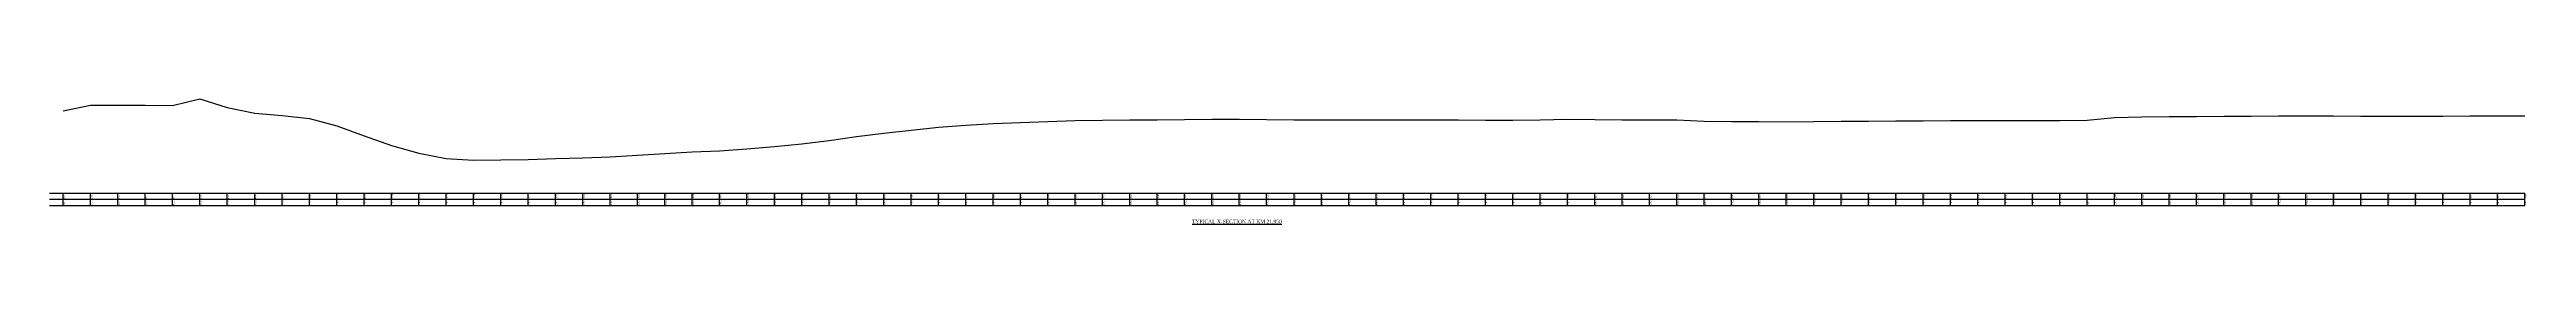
# Model space of a CAD drawing. Header units: metres. Extents: x -148477 to 168932, y -55673 to -2736.
# Drawn here: x -44133 to -43228, y -21419 to -21373 of the extents above; entities that cross this region are included whole.
import ezdxf

# ---------------------------------------------------------------- set-up
doc = ezdxf.new("R2010")
doc.units = ezdxf.units.M
doc.styles.add('liza', font='times.ttf', dxfattribs={"height": 2})
doc.styles.get("Standard").update_dxf_attribs({"font": 'times.ttf'})

msp = doc.modelspace()

# ---------------------------------------------------------------- linework, layer by layer
at = {"color": 6, "linetype": 'Continuous', "lineweight": -3, "ltscale": 0.5}
for p, q in [((-44133.3882, -21407.4065), (-43228.3882, -21407.4065)), ((-44128.3882, -21411.9065), (-44128.3882, -21407.4065)), ((-44118.3882, -21411.9065), (-44118.3882, -21407.4065)), ((-44108.3882, -21411.9065), (-44108.3882, -21407.4065)), ((-44098.3882, -21411.9065), (-44098.3882, -21407.4065)), ((-44088.3882, -21411.9065), (-44088.3882, -21407.4065)), ((-44078.3882, -21411.9065), (-44078.3882, -21407.4065)), ((-44068.3882, -21411.9065), (-44068.3882, -21407.4065)), ((-44058.3882, -21411.9065), (-44058.3882, -21407.4065)), ((-44048.3882, -21411.9065), (-44048.3882, -21407.4065)), ((-44038.3882, -21411.9065), (-44038.3882, -21407.4065)), ((-44028.3882, -21411.9065), (-44028.3882, -21407.4065)), ((-44018.3882, -21411.9065), (-44018.3882, -21407.4065)), ((-44008.3882, -21411.9065), (-44008.3882, -21407.4065)), ((-43998.3882, -21411.9065), (-43998.3882, -21407.4065)), ((-43988.3882, -21411.9065), (-43988.3882, -21407.4065)), ((-43978.3882, -21411.9065), (-43978.3882, -21407.4065)), ((-43968.3882, -21411.9065), (-43968.3882, -21407.4065)), ((-43958.3882, -21411.9065), (-43958.3882, -21407.4065)), ((-43948.3882, -21411.9065), (-43948.3882, -21407.4065)), ((-43938.3882, -21411.9065), (-43938.3882, -21407.4065)), ((-43928.3882, -21411.9065), (-43928.3882, -21407.4065)), ((-43918.3882, -21411.9065), (-43918.3882, -21407.4065)), ((-43908.3882, -21411.9065), (-43908.3882, -21407.4065)), ((-43898.3882, -21411.9065), (-43898.3882, -21407.4065)), ((-43888.3882, -21411.9065), (-43888.3882, -21407.4065)), ((-43878.3882, -21411.9065), (-43878.3882, -21407.4065)), ((-43868.3882, -21411.9065), (-43868.3882, -21407.4065)), ((-43858.3882, -21411.9065), (-43858.3882, -21407.4065)), ((-43848.3882, -21411.9065), (-43848.3882, -21407.4065)), ((-43838.3882, -21411.9065), (-43838.3882, -21407.4065)), ((-43828.3882, -21411.9065), (-43828.3882, -21407.4065)), ((-43818.3882, -21411.9065), (-43818.3882, -21407.4065)), ((-43808.3882, -21411.9065), (-43808.3882, -21407.4065)), ((-43798.3882, -21411.9065), (-43798.3882, -21407.4065)), ((-43788.3882, -21411.9065), (-43788.3882, -21407.4065)), ((-43778.3882, -21411.9065), (-43778.3882, -21407.4065)), ((-43768.3882, -21411.9065), (-43768.3882, -21407.4065)), ((-43758.3882, -21411.9065), (-43758.3882, -21407.4065)), ((-43748.3882, -21411.9065), (-43748.3882, -21407.4065)), ((-43738.3882, -21411.9065), (-43738.3882, -21407.4065)), ((-43728.3882, -21411.9065), (-43728.3882, -21407.4065)), ((-43718.3882, -21411.9065), (-43718.3882, -21407.4065)), ((-43708.3882, -21411.9065), (-43708.3882, -21407.4065)), ((-43698.3882, -21411.9065), (-43698.3882, -21407.4065)), ((-43688.3882, -21411.9065), (-43688.3882, -21407.4065)), ((-43678.3882, -21411.9065), (-43678.3882, -21407.4065)), ((-43668.3882, -21411.9065), (-43668.3882, -21407.4065)), ((-43658.3882, -21411.9065), (-43658.3882, -21407.4065)), ((-43648.3882, -21411.9065), (-43648.3882, -21407.4065)), ((-43638.3882, -21411.9065), (-43638.3882, -21407.4065)), ((-43628.3882, -21411.9065), (-43628.3882, -21407.4065)), ((-43618.3882, -21411.9065), (-43618.3882, -21407.4065)), ((-43608.3882, -21411.9065), (-43608.3882, -21407.4065)), ((-43598.3882, -21411.9065), (-43598.3882, -21407.4065)), ((-43588.3882, -21411.9065), (-43588.3882, -21407.4065)), ((-43578.3882, -21411.9065), (-43578.3882, -21407.4065)), ((-43568.3882, -21411.9065), (-43568.3882, -21407.4065)), ((-43558.3882, -21411.9065), (-43558.3882, -21407.4065)), ((-43548.3882, -21411.9065), (-43548.3882, -21407.4065)), ((-43538.3882, -21411.9065), (-43538.3882, -21407.4065)), ((-43528.3882, -21411.9065), (-43528.3882, -21407.4065)), ((-43518.3882, -21411.9065), (-43518.3882, -21407.4065)), ((-43508.3882, -21411.9065), (-43508.3882, -21407.4065)), ((-43498.3882, -21411.9065), (-43498.3882, -21407.4065)), ((-43488.3882, -21411.9065), (-43488.3882, -21407.4065)), ((-43478.3882, -21411.9065), (-43478.3882, -21407.4065)), ((-43468.3882, -21411.9065), (-43468.3882, -21407.4065)), ((-43458.3882, -21411.9065), (-43458.3882, -21407.4065)), ((-43448.3882, -21411.9065), (-43448.3882, -21407.4065)), ((-43438.3882, -21411.9065), (-43438.3882, -21407.4065)), ((-43428.3882, -21411.9065), (-43428.3882, -21407.4065)), ((-43418.3882, -21411.9065), (-43418.3882, -21407.4065)), ((-43408.3882, -21411.9065), (-43408.3882, -21407.4065)), ((-43398.3882, -21411.9065), (-43398.3882, -21407.4065)), ((-43388.3882, -21411.9065), (-43388.3882, -21407.4065)), ((-43378.3882, -21411.9065), (-43378.3882, -21407.4065)), ((-43368.3882, -21411.9065), (-43368.3882, -21407.4065)), ((-43358.3882, -21411.9065), (-43358.3882, -21407.4065)), ((-43348.3882, -21411.9065), (-43348.3882, -21407.4065)), ((-43338.3882, -21411.9065), (-43338.3882, -21407.4065)), ((-43328.3882, -21411.9065), (-43328.3882, -21407.4065)), ((-43318.3882, -21411.9065), (-43318.3882, -21407.4065)), ((-43308.3882, -21411.9065), (-43308.3882, -21407.4065)), ((-43298.3882, -21411.9065), (-43298.3882, -21407.4065)), ((-43288.3882, -21411.9065), (-43288.3882, -21407.4065)), ((-43278.3882, -21411.9065), (-43278.3882, -21407.4065)), ((-43268.3882, -21411.9065), (-43268.3882, -21407.4065)), ((-43258.3882, -21411.9065), (-43258.3882, -21407.4065)), ((-43248.3882, -21411.9065), (-43248.3882, -21407.4065)), ((-43238.3882, -21411.9065), (-43238.3882, -21407.4065)), ((-43228.3882, -21411.9065), (-43228.3882, -21407.4065)), ((-44133.3882, -21409.6565), (-43228.3882, -21409.6565)), ((-44133.3882, -21411.9065), (-43228.3882, -21411.9065))]:
    msp.add_line(p, q, dxfattribs=at)
msp.add_lwpolyline([(-44128.3882, -21377.4065), (-44118.3882, -21375.2965), (-44108.3882, -21375.3865), (-44098.3882, -21375.3365), (-44088.3882, -21375.4365), (-44078.3882, -21373.0665), (-44068.3882, -21376.1865), (-44058.3882, -21378.3165), (-44048.3882, -21379.1165), (-44038.3882, -21380.2565), (-44028.3882, -21382.8365), (-44018.3882, -21386.5065), (-44008.3882, -21390.0965), (-43998.3882, -21392.8165), (-43988.3882, -21394.7265), (-43978.3882, -21395.3665), (-43968.3882, -21395.2765), (-43958.3882, -21395.1265), (-43948.3882, -21394.8365), (-43938.3882, -21394.5465), (-43928.3882, -21394.1365), (-43918.3882, -21393.5965), (-43908.3882, -21392.9065), (-43898.3882, -21392.3865), (-43888.3882, -21391.9365), (-43878.3882, -21391.2765), (-43868.3882, -21390.4065), (-43858.3882, -21389.3965), (-43848.3882, -21388.1865), (-43838.3882, -21386.8165), (-43828.3882, -21385.5665), (-43818.3882, -21384.4165), (-43808.3882, -21383.3765), (-43798.3882, -21382.6265), (-43788.3882, -21382.0565), (-43778.3882, -21381.6165), (-43768.3882, -21381.3565), (-43758.3882, -21380.9465), (-43748.3882, -21380.8565), (-43738.3882, -21380.7265), (-43728.3882, -21380.6665), (-43718.3882, -21380.5465), (-43708.3882, -21380.5065), (-43698.3882, -21380.4965), (-43688.3882, -21380.6265), (-43678.3882, -21380.6965), (-43668.3882, -21380.7265), (-43658.3882, -21380.7065), (-43648.3882, -21380.7265), (-43638.3882, -21380.7065), (-43628.3882, -21380.7065), (-43618.3882, -21380.7465), (-43608.3882, -21380.7665), (-43598.3882, -21380.7565), (-43588.3882, -21380.6465), (-43578.3882, -21380.5065), (-43568.3882, -21380.5765), (-43558.3882, -21380.7365), (-43548.3882, -21380.6765), (-43538.3882, -21380.6865), (-43528.3882, -21381.1765), (-43518.3882, -21381.2665), (-43508.3882, -21381.2765), (-43498.3882, -21381.4065), (-43488.3882, -21381.2965), (-43478.3882, -21381.2365), (-43468.3882, -21381.1565), (-43458.3882, -21381.1065), (-43448.3882, -21381.0065), (-43438.3882, -21380.9665), (-43428.3882, -21380.9165), (-43418.3882, -21380.9165), (-43408.3882, -21380.9265), (-43398.3882, -21380.8865), (-43388.3882, -21380.7765), (-43378.3882, -21379.8065), (-43368.3882, -21379.5665), (-43358.3882, -21379.4565), (-43348.3882, -21379.4365), (-43338.3882, -21379.3965), (-43328.3882, -21379.3065), (-43318.3882, -21379.2765), (-43308.3882, -21379.2765), (-43298.3882, -21379.2065), (-43288.3882, -21379.3465), (-43278.3882, -21379.3565), (-43268.3882, -21379.3265), (-43258.3882, -21379.3065), (-43248.3882, -21379.2765), (-43238.3882, -21379.2265), (-43228.3882, -21379.2065)], dxfattribs=at)

# ---------------------------------------------------------------- texts
at = {"color": 6, "linetype": 'Continuous', "lineweight": -3, "ltscale": 0.5, "char_height": 0.5, "width": 2.15, "attachment_point": 1, "rotation": 90, "style": 'liza'}
for s, insert in [('0.00', (-44128.2882, -21409.5565)), ('2.11', (-44118.2882, -21409.5565)), ('2.02', (-44108.2882, -21409.5565)), ('2.07', (-44098.2882, -21409.5565)), ('1.97', (-44088.2882, -21409.5565)), ('4.34', (-44078.2882, -21409.5565)), ('1.22', (-44068.2882, -21409.5565)), ('-0.91', (-44058.2882, -21409.5565)), ('-1.71', (-44048.2882, -21409.5565)), ('-2.85', (-44038.2882, -21409.5565)), ('-5.43', (-44028.2882, -21409.5565)), ('-9.10', (-44018.2882, -21409.5565)), ('-12.69', (-44008.2882, -21409.5565)), ('-15.41', (-43998.2882, -21409.5565)), ('-17.32', (-43988.2882, -21409.5565)), ('-17.96', (-43978.2882, -21409.5565)), ('-17.87', (-43968.2882, -21409.5565)), ('-17.72', (-43958.2882, -21409.5565)), ('-17.43', (-43948.2882, -21409.5565)), ('-17.14', (-43938.2882, -21409.5565)), ('-16.73', (-43928.2882, -21409.5565)), ('-16.19', (-43918.2882, -21409.5565)), ('-15.50', (-43908.2882, -21409.5565)), ('-14.98', (-43898.2882, -21409.5565)), ('-14.53', (-43888.2882, -21409.5565)), ('-13.87', (-43878.2882, -21409.5565)), ('-13.00', (-43868.2882, -21409.5565)), ('-11.99', (-43858.2882, -21409.5565)), ('-10.78', (-43848.2882, -21409.5565)), ('-9.41', (-43838.2882, -21409.5565)), ('-8.16', (-43828.2882, -21409.5565)), ('-7.01', (-43818.2882, -21409.5565)), ('-5.97', (-43808.2882, -21409.5565)), ('-5.22', (-43798.2882, -21409.5565)), ('-4.65', (-43788.2882, -21409.5565)), ('-4.21', (-43778.2882, -21409.5565)), ('-3.95', (-43768.2882, -21409.5565)), ('-3.54', (-43758.2882, -21409.5565)), ('-3.45', (-43748.2882, -21409.5565)), ('-3.32', (-43738.2882, -21409.5565)), ('-3.26', (-43728.2882, -21409.5565)), ('-3.14', (-43718.2882, -21409.5565)), ('-3.10', (-43708.2882, -21409.5565)), ('-3.09', (-43698.2882, -21409.5565)), ('-3.22', (-43688.2882, -21409.5565)), ('-3.29', (-43678.2882, -21409.5565)), ('-3.32', (-43668.2882, -21409.5565)), ('-3.30', (-43658.2882, -21409.5565)), ('-3.32', (-43648.2882, -21409.5565)), ('-3.30', (-43638.2882, -21409.5565)), ('-3.30', (-43628.2882, -21409.5565)), ('-3.34', (-43618.2882, -21409.5565)), ('-3.36', (-43608.2882, -21409.5565)), ('-3.35', (-43598.2882, -21409.5565)), ('-3.24', (-43588.2882, -21409.5565)), ('-3.10', (-43578.2882, -21409.5565)), ('-3.17', (-43568.2882, -21409.5565)), ('-3.33', (-43558.2882, -21409.5565)), ('-3.27', (-43548.2882, -21409.5565)), ('-3.28', (-43538.2882, -21409.5565)), ('-3.77', (-43528.2882, -21409.5565)), ('-3.86', (-43518.2882, -21409.5565)), ('-3.87', (-43508.2882, -21409.5565)), ('-4.00', (-43498.2882, -21409.5565)), ('-3.89', (-43488.2882, -21409.5565)), ('-3.83', (-43478.2882, -21409.5565)), ('-3.75', (-43468.2882, -21409.5565)), ('-3.70', (-43458.2882, -21409.5565)), ('-3.60', (-43448.2882, -21409.5565)), ('-3.56', (-43438.2882, -21409.5565)), ('-3.51', (-43428.2882, -21409.5565)), ('-3.51', (-43418.2882, -21409.5565)), ('-3.52', (-43408.2882, -21409.5565)), ('-3.48', (-43398.2882, -21409.5565)), ('-3.37', (-43388.2882, -21409.5565)), ('-2.40', (-43378.2882, -21409.5565)), ('-2.16', (-43368.2882, -21409.5565)), ('-2.05', (-43358.2882, -21409.5565)), ('-2.03', (-43348.2882, -21409.5565)), ('-1.99', (-43338.2882, -21409.5565)), ('-1.90', (-43328.2882, -21409.5565)), ('-1.87', (-43318.2882, -21409.5565)), ('-1.87', (-43308.2882, -21409.5565)), ('-1.80', (-43298.2882, -21409.5565)), ('-1.94', (-43288.2882, -21409.5565)), ('-1.95', (-43278.2882, -21409.5565)), ('-1.92', (-43268.2882, -21409.5565)), ('-1.90', (-43258.2882, -21409.5565)), ('-1.87', (-43248.2882, -21409.5565)), ('-1.82', (-43238.2882, -21409.5565)), ('-1.80', (-43228.2882, -21409.5565)), ('0.00', (-44128.2882, -21411.8065)), ('10.00', (-44118.2882, -21411.8065)), ('20.00', (-44108.2882, -21411.8065)), ('30.00', (-44098.2882, -21411.8065)), ('40.00', (-44088.2882, -21411.8065)), ('50.00', (-44078.2882, -21411.8065)), ('60.00', (-44068.2882, -21411.8065)), ('70.00', (-44058.2882, -21411.8065)), ('80.00', (-44048.2882, -21411.8065)), ('90.00', (-44038.2882, -21411.8065)), ('100.00', (-44028.2882, -21411.8065)), ('110.00', (-44018.2882, -21411.8065)), ('120.00', (-44008.2882, -21411.8065)), ('130.00', (-43998.2882, -21411.8065)), ('140.00', (-43988.2882, -21411.8065)), ('150.00', (-43978.2882, -21411.8065)), ('160.00', (-43968.2882, -21411.8065)), ('170.00', (-43958.2882, -21411.8065)), ('180.00', (-43948.2882, -21411.8065)), ('190.00', (-43938.2882, -21411.8065)), ('200.00', (-43928.2882, -21411.8065)), ('210.00', (-43918.2882, -21411.8065)), ('220.00', (-43908.2882, -21411.8065)), ('230.00', (-43898.2882, -21411.8065)), ('240.00', (-43888.2882, -21411.8065)), ('250.00', (-43878.2882, -21411.8065)), ('260.00', (-43868.2882, -21411.8065)), ('270.00', (-43858.2882, -21411.8065)), ('280.00', (-43848.2882, -21411.8065)), ('290.00', (-43838.2882, -21411.8065)), ('300.00', (-43828.2882, -21411.8065)), ('310.00', (-43818.2882, -21411.8065)), ('320.00', (-43808.2882, -21411.8065)), ('330.00', (-43798.2882, -21411.8065)), ('340.00', (-43788.2882, -21411.8065)), ('350.00', (-43778.2882, -21411.8065)), ('360.00', (-43768.2882, -21411.8065)), ('370.00', (-43758.2882, -21411.8065)), ('380.00', (-43748.2882, -21411.8065)), ('390.00', (-43738.2882, -21411.8065)), ('400.00', (-43728.2882, -21411.8065)), ('410.00', (-43718.2882, -21411.8065)), ('420.00', (-43708.2882, -21411.8065)), ('430.00', (-43698.2882, -21411.8065)), ('440.00', (-43688.2882, -21411.8065)), ('450.00', (-43678.2882, -21411.8065)), ('460.00', (-43668.2882, -21411.8065)), ('470.00', (-43658.2882, -21411.8065)), ('480.00', (-43648.2882, -21411.8065)), ('490.00', (-43638.2882, -21411.8065)), ('500.00', (-43628.2882, -21411.8065)), ('510.00', (-43618.2882, -21411.8065)), ('520.00', (-43608.2882, -21411.8065)), ('530.00', (-43598.2882, -21411.8065)), ('540.00', (-43588.2882, -21411.8065)), ('550.00', (-43578.2882, -21411.8065)), ('560.00', (-43568.2882, -21411.8065)), ('570.00', (-43558.2882, -21411.8065)), ('580.00', (-43548.2882, -21411.8065)), ('590.00', (-43538.2882, -21411.8065)), ('600.00', (-43528.2882, -21411.8065)), ('610.00', (-43518.2882, -21411.8065)), ('620.00', (-43508.2882, -21411.8065)), ('630.00', (-43498.2882, -21411.8065)), ('640.00', (-43488.2882, -21411.8065)), ('650.00', (-43478.2882, -21411.8065)), ('660.00', (-43468.2882, -21411.8065)), ('670.00', (-43458.2882, -21411.8065)), ('680.00', (-43448.2882, -21411.8065)), ('690.00', (-43438.2882, -21411.8065)), ('700.00', (-43428.2882, -21411.8065)), ('710.00', (-43418.2882, -21411.8065)), ('720.00', (-43408.2882, -21411.8065)), ('730.00', (-43398.2882, -21411.8065)), ('740.00', (-43388.2882, -21411.8065)), ('750.00', (-43378.2882, -21411.8065)), ('760.00', (-43368.2882, -21411.8065)), ('770.00', (-43358.2882, -21411.8065)), ('780.00', (-43348.2882, -21411.8065)), ('790.00', (-43338.2882, -21411.8065)), ('800.00', (-43328.2882, -21411.8065)), ('810.00', (-43318.2882, -21411.8065)), ('820.00', (-43308.2882, -21411.8065)), ('830.00', (-43298.2882, -21411.8065)), ('840.00', (-43288.2882, -21411.8065)), ('850.00', (-43278.2882, -21411.8065)), ('860.00', (-43268.2882, -21411.8065)), ('870.00', (-43258.2882, -21411.8065)), ('880.00', (-43248.2882, -21411.8065)), ('890.00', (-43238.2882, -21411.8065)), ('900.00', (-43228.2882, -21411.8065))]:
    msp.add_mtext(s, dxfattribs=dict(at, insert=insert))
at = {"color": 0, "linetype": 'ByBlock', "lineweight": 30, "insert": (-43715.6638, -21417.1013), "char_height": 1.326841, "width": 81.781813, "attachment_point": 1}
msp.add_mtext('{\\LTYPICAL X-SECTION AT KM 21.950}', dxfattribs=at)

doc.saveas('drawing.dxf')
